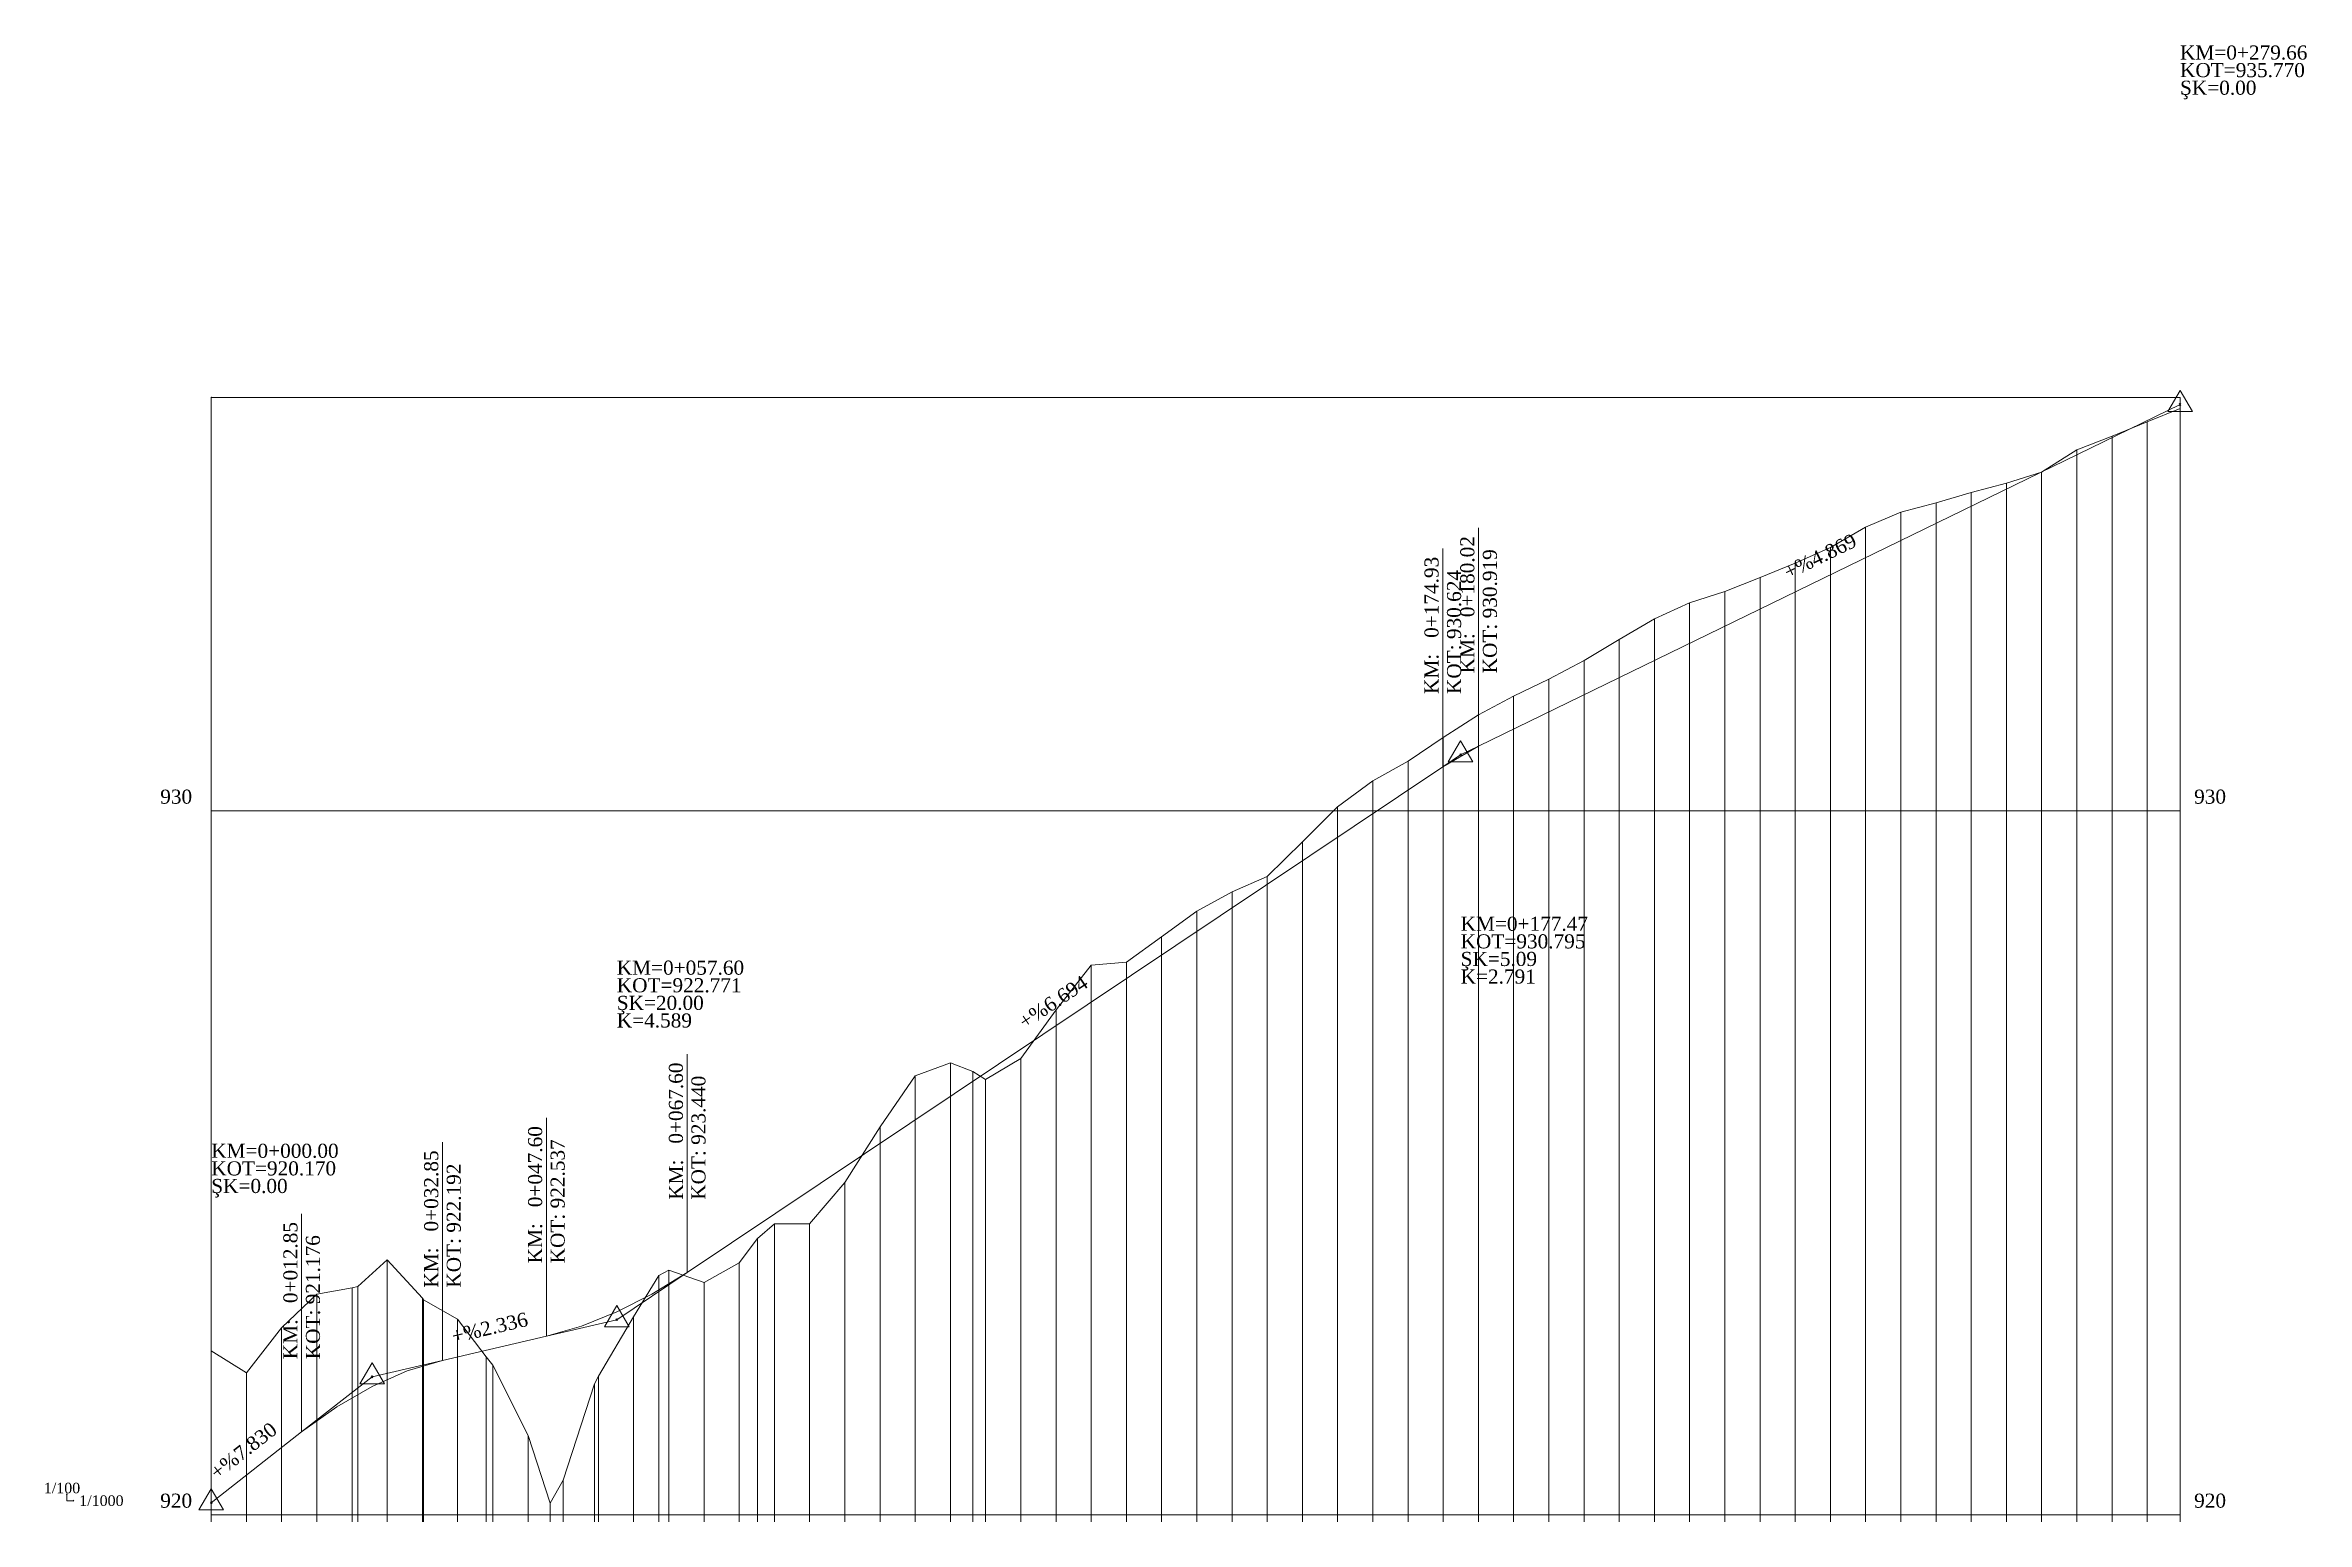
# Model space of a CAD drawing. Header units: metres. Extents: x 478603 to 489313, y 4282657 to 4289463.
# Drawn here: x 484189.8 to 484511.1, y 4286831 to 4287040.7 of the extents above; entities that cross this region are included whole.
import ezdxf

# ---------------------------------------------------------------- set-up
doc = ezdxf.new("R2010")
doc.units = ezdxf.units.M
for name, color, linetype, lineweight in [('PL_SEMBOL', 7, 'Continuous', 0), ('PR_ALINMAN', 1, 'Continuous', 0), ('PR_ENK_EKSEN1', 5, 'Continuous', 0), ('PR_ENK_EKSEN1D', 1, 'Continuous', 0), ('PR_KIYAS', 153, 'Continuous', 0), ('PR_KURP', 2, 'Continuous', 0), ('PR_KURP_TF', 4, 'Continuous', 0), ('PR_KURP_TO', 96, 'Continuous', 0), ('PR_OLCEK', 1, 'Continuous', 0), ('PR_PROFIL', 153, 'Continuous', 0), ('PR_TANJANT', 30, 'Continuous', 0)]:
    doc.layers.add(name, color=color, linetype=linetype, lineweight=lineweight)
doc.styles.get("Standard").update_dxf_attribs({"font": 'times.ttf'})

msp = doc.modelspace()

# ---------------------------------------------------------------- texts
at = {"layer": 'PR_ALINMAN'}
for s, p in [('KM=0+279.66', (484493.08, 4287038.68)), ('KOT=935.770', (484493.08, 4287036.18)), ('ŞK=0.00', (484493.08, 4287033.68)), ('KM=0+177.47', (484390.89, 4286914.93)), ('KOT=930.795', (484390.89, 4286912.43)), ('ŞK=5.09', (484390.89, 4286909.93)), ('KM=0+057.60', (484271.02, 4286908.69)), ('KOT=922.771', (484271.02, 4286906.19)), ('K=2.791', (484390.89, 4286907.43)), ('ŞK=20.00', (484271.02, 4286903.69)), ('K=4.589', (484271.02, 4286901.19)), ('KM=0+000.00', (484213.42, 4286882.68)), ('KOT=920.170', (484213.42, 4286880.18)), ('ŞK=0.00', (484213.42, 4286877.68))]:
    msp.add_text(s, height=2, dxfattribs=at).set_placement(p)
for s, rotation, p in [('+%4.869', 25.9609, (484437.44, 4286964.82)), ('+%6.694', 33.798, (484329, 4286900.91)), ('+%2.336', 13.1463, (484247.83, 4286856.33)), ('+%7.830', 38.0598, (484214.28, 4286836.9))]:
    msp.add_text(s, height=2, rotation=rotation, dxfattribs=at).set_placement(p)
at = {"layer": 'PR_KURP_TF'}
for s, p in [('KM:   0+180.02', (484392.84, 4286951.5)), ('KOT: 930.919', (484396.04, 4286951.5)), ('KM:   0+067.60', (484280.42, 4286876.72)), ('KOT: 923.440', (484283.62, 4286876.72)), ('KM:   0+032.85', (484245.66, 4286864.24)), ('KOT: 922.192', (484248.86, 4286864.24))]:
    msp.add_text(s, height=2, rotation=90, dxfattribs=at).set_placement(p)
at = {"layer": 'PR_KURP_TO'}
for s, p in [('KM:   0+174.93', (484387.75, 4286948.56)), ('KOT: 930.624', (484390.95, 4286948.56)), ('KM:   0+047.60', (484260.42, 4286867.69)), ('KOT: 922.537', (484263.62, 4286867.69)), ('KM:   0+012.85', (484225.66, 4286854.07)), ('KOT: 921.176', (484228.86, 4286854.07))]:
    msp.add_text(s, height=2, rotation=90, dxfattribs=at).set_placement(p)
at = {"layer": 'PR_OLCEK'}
for s, p in [('1/100', (484189.64, 4286835.03)), ('1/1000', (484194.67, 4286833.23))]:
    msp.add_text(s, height=1.5, dxfattribs=at).set_placement(p)
at = {"layer": 'PR_PROFIL'}
for s, p in [('930', (484206.17, 4286932.98)), ('930', (484495.08, 4286932.98)), ('920', (484206.17, 4286832.98)), ('920', (484495.08, 4286832.98))]:
    msp.add_text(s, height=2, dxfattribs=at).set_placement(p)

# ---------------------------------------------------------------- blocks, each defined once
blk = doc.blocks.new('3')
at = {"layer": 'PL_SEMBOL'}
for p, q in [((0, 2), (-1.75, -1)), ((0.125, 0.125), (-0.125, -0.125)), ((-0.125, 0.125), (0.125, -0.125)), ((1.75, -1), (0, 2)), ((-1.75, -1), (1.75, -1))]:
    blk.add_line(p, q, dxfattribs=at)

# ---------------------------------------------------------------- linework, layer by layer
at = {"layer": 'PR_ALINMAN'}
for p, q in [((484393.44, 4286941.17), (484493.08, 4286989.68)), ((484281.02, 4286866.38), (484388.35, 4286938.23)), ((484246.26, 4286853.91), (484261.02, 4286857.35)), ((484213.42, 4286833.68), (484226.26, 4286843.74))]:
    msp.add_line(p, q, dxfattribs=at)
at = {"layer": 'PR_ENK_EKSEN1'}
for p, q in [((484488.42, 4286987.24), (484493.08, 4286989.1)), ((484478.42, 4286983.25), (484483.42, 4286985.18)), ((484483.42, 4286985.18), (484488.42, 4286987.24)), ((484473.42, 4286980.08), (484478.42, 4286983.25)), ((484468.42, 4286978.53), (484473.42, 4286980.08)), ((484453.42, 4286974.41), (484458.42, 4286975.73)), ((484458.42, 4286975.73), (484463.42, 4286977.16)), ((484463.42, 4286977.16), (484468.42, 4286978.53)), ((484448.42, 4286972.27), (484453.42, 4286974.41)), ((484438.42, 4286967.15), (484443.42, 4286969.35)), ((484443.42, 4286969.35), (484448.42, 4286972.27)), ((484433.42, 4286965.11), (484438.42, 4286967.15)), ((484423.42, 4286961.49), (484428.42, 4286963.1)), ((484428.42, 4286963.1), (484433.42, 4286965.11)), ((484418.42, 4286959.24), (484423.42, 4286961.49)), ((484408.42, 4286953.31), (484413.42, 4286956.32)), ((484413.42, 4286956.32), (484418.42, 4286959.24)), ((484403.42, 4286950.65), (484408.42, 4286953.31)), ((484398.42, 4286948.25), (484403.42, 4286950.65)), ((484393.42, 4286945.62), (484398.42, 4286948.25)), ((484388.42, 4286942.39), (484393.42, 4286945.62)), ((484383.42, 4286939.01), (484388.42, 4286942.39)), ((484378.42, 4286936.23), (484383.42, 4286939.01)), ((484373.42, 4286932.53), (484378.42, 4286936.23)), ((484368.42, 4286927.55), (484373.42, 4286932.53)), ((484363.42, 4286922.64), (484368.42, 4286927.55)), ((484358.42, 4286920.44), (484363.42, 4286922.64)), ((484348.42, 4286914.09), (484353.42, 4286917.7)), ((484353.42, 4286917.7), (484358.42, 4286920.44)), ((484343.42, 4286910.48), (484348.42, 4286914.09)), ((484333.42, 4286903.7), (484338.42, 4286910.06)), ((484338.42, 4286910.06), (484343.42, 4286910.48)), ((484328.42, 4286896.79), (484333.42, 4286903.7)), ((484313.42, 4286894.31), (484318.42, 4286896.18)), ((484318.42, 4286896.18), (484321.59, 4286894.93)), ((484323.42, 4286893.8), (484328.42, 4286896.79)), ((484308.42, 4286887.08), (484313.42, 4286894.31)), ((484321.59, 4286894.93), (484323.42, 4286893.8)), ((484303.42, 4286879.18), (484308.42, 4286887.08)), ((484298.42, 4286873.32), (484303.42, 4286879.18)), ((484291.01, 4286871.22), (484293.42, 4286873.28)), ((484293.42, 4286873.28), (484298.42, 4286873.32)), ((484288.42, 4286867.77), (484291.01, 4286871.22)), ((484234.24, 4286864.41), (484238.42, 4286868.21)), ((484238.42, 4286868.21), (484243.42, 4286862.73)), ((484277, 4286865.98), (484278.42, 4286866.71)), ((484278.42, 4286866.71), (484283.42, 4286864.95)), ((484283.42, 4286864.95), (484288.42, 4286867.77)), ((484223.42, 4286858.53), (484228.42, 4286863.32)), ((484228.42, 4286863.32), (484233.42, 4286864.19)), ((484233.42, 4286864.19), (484234.24, 4286864.41)), ((484273.42, 4286860.09), (484277, 4286865.98)), ((484243.42, 4286862.73), (484243.58, 4286862.49)), ((484243.58, 4286862.49), (484248.42, 4286859.75)), ((484268.42, 4286851.67), (484273.42, 4286860.09)), ((484218.42, 4286852.15), (484223.42, 4286858.53)), ((484248.42, 4286859.75), (484252.49, 4286854.42)), ((484213.42, 4286855.28), (484218.42, 4286852.15)), ((484252.49, 4286854.42), (484253.42, 4286853.21)), ((484253.42, 4286853.21), (484258.42, 4286843.25)), ((484263.42, 4286836.89), (484267.87, 4286850.59)), ((484267.87, 4286850.59), (484268.42, 4286851.67)), ((484258.42, 4286843.25), (484261.58, 4286833.62)), ((484261.58, 4286833.62), (484263.42, 4286836.89))]:
    msp.add_line(p, q, dxfattribs=at)
at = {"layer": 'PR_ENK_EKSEN1D'}
for p, q in [((484493.08, 4286830.98), (484493.08, 4286989.1)), ((484483.42, 4286830.98), (484483.42, 4286985.18)), ((484488.42, 4286830.98), (484488.42, 4286987.24)), ((484478.42, 4286830.98), (484478.42, 4286983.25)), ((484473.42, 4286830.98), (484473.42, 4286980.08)), ((484458.42, 4286830.98), (484458.42, 4286975.73)), ((484463.42, 4286830.98), (484463.42, 4286977.16)), ((484468.42, 4286830.98), (484468.42, 4286978.53)), ((484453.42, 4286830.98), (484453.42, 4286974.41)), ((484443.42, 4286830.98), (484443.42, 4286969.35)), ((484448.42, 4286830.98), (484448.42, 4286972.27)), ((484438.42, 4286830.98), (484438.42, 4286967.15)), ((484428.42, 4286830.98), (484428.42, 4286963.1)), ((484433.42, 4286830.98), (484433.42, 4286965.11)), ((484423.42, 4286830.98), (484423.42, 4286961.49)), ((484413.42, 4286830.98), (484413.42, 4286956.32)), ((484418.42, 4286830.98), (484418.42, 4286959.24)), ((484408.42, 4286830.98), (484408.42, 4286953.31)), ((484403.42, 4286830.98), (484403.42, 4286950.65)), ((484398.42, 4286830.98), (484398.42, 4286948.25)), ((484393.42, 4286830.98), (484393.42, 4286945.62)), ((484388.42, 4286830.98), (484388.42, 4286942.39)), ((484383.42, 4286830.98), (484383.42, 4286939.01)), ((484378.42, 4286830.98), (484378.42, 4286936.23)), ((484373.42, 4286830.98), (484373.42, 4286932.53)), ((484368.42, 4286830.98), (484368.42, 4286927.55)), ((484363.42, 4286830.98), (484363.42, 4286922.64)), ((484353.42, 4286830.98), (484353.42, 4286917.7)), ((484358.42, 4286830.98), (484358.42, 4286920.44)), ((484348.42, 4286830.98), (484348.42, 4286914.09)), ((484338.42, 4286830.98), (484338.42, 4286910.06)), ((484343.42, 4286830.98), (484343.42, 4286910.48)), ((484333.42, 4286830.98), (484333.42, 4286903.7)), ((484318.42, 4286830.98), (484318.42, 4286896.18)), ((484328.42, 4286830.98), (484328.42, 4286896.79)), ((484313.42, 4286830.98), (484313.42, 4286894.31)), ((484321.59, 4286830.98), (484321.59, 4286894.93)), ((484323.42, 4286830.98), (484323.42, 4286893.8)), ((484308.42, 4286830.98), (484308.42, 4286887.08)), ((484303.42, 4286830.98), (484303.42, 4286879.18)), ((484293.42, 4286830.98), (484293.42, 4286873.28)), ((484298.42, 4286830.98), (484298.42, 4286873.32)), ((484291.01, 4286830.98), (484291.01, 4286871.22)), ((484238.42, 4286830.98), (484238.42, 4286868.21)), ((484278.42, 4286830.98), (484278.42, 4286866.71)), ((484288.42, 4286830.98), (484288.42, 4286867.77)), ((484228.42, 4286830.98), (484228.42, 4286863.32)), ((484233.42, 4286830.98), (484233.42, 4286864.19)), ((484234.24, 4286830.98), (484234.24, 4286864.41)), ((484277, 4286830.98), (484277, 4286865.98)), ((484283.42, 4286830.98), (484283.42, 4286864.95)), ((484243.42, 4286830.98), (484243.42, 4286862.73)), ((484243.58, 4286830.98), (484243.58, 4286862.49)), ((484273.42, 4286830.98), (484273.42, 4286860.09)), ((484223.42, 4286830.98), (484223.42, 4286858.53)), ((484248.42, 4286830.98), (484248.42, 4286859.75)), ((484213.42, 4286830.98), (484213.42, 4286855.28)), ((484252.49, 4286830.98), (484252.49, 4286854.42)), ((484218.42, 4286830.98), (484218.42, 4286852.15)), ((484253.42, 4286830.98), (484253.42, 4286853.21)), ((484267.87, 4286830.98), (484267.87, 4286850.59)), ((484268.42, 4286830.98), (484268.42, 4286851.67)), ((484258.42, 4286830.98), (484258.42, 4286843.25)), ((484263.42, 4286830.98), (484263.42, 4286836.89)), ((484261.58, 4286830.98), (484261.58, 4286833.62))]:
    msp.add_line(p, q, dxfattribs=at)
at = {"layer": 'PR_KIYAS'}
for p, q in [((484213.42, 4286931.98), (484493.08, 4286931.98)), ((484213.42, 4286831.98), (484493.08, 4286831.98))]:
    msp.add_line(p, q, dxfattribs=at)
at = {"layer": 'PR_KURP'}
for p, q in [((484388.35, 4286938.23), (484393.44, 4286941.17)), ((484276.02, 4286863.31), (484281.02, 4286866.38)), ((484271.02, 4286860.78), (484276.02, 4286863.31)), ((484266.02, 4286858.79), (484271.02, 4286860.78)), ((484261.02, 4286857.35), (484266.02, 4286858.79)), ((484241.26, 4286852.4), (484246.26, 4286853.91)), ((484236.26, 4286850.2), (484241.26, 4286852.4)), ((484226.26, 4286843.74), (484231.26, 4286847.31)), ((484231.26, 4286847.31), (484236.26, 4286850.2))]:
    msp.add_line(p, q, dxfattribs=at)
at = {"layer": 'PR_KURP_TF'}
for p, q in [((484393.44, 4286941.17), (484393.44, 4286972.17)), ((484281.02, 4286866.38), (484281.02, 4286897.38)), ((484246.26, 4286853.91), (484246.26, 4286884.91))]:
    msp.add_line(p, q, dxfattribs=at)
at = {"layer": 'PR_KURP_TO'}
for p, q in [((484388.35, 4286938.23), (484388.35, 4286969.23)), ((484261.02, 4286857.35), (484261.02, 4286888.35)), ((484226.26, 4286843.74), (484226.26, 4286874.74))]:
    msp.add_line(p, q, dxfattribs=at)
at = {"layer": 'PR_OLCEK'}
for p, q in [((484192.87, 4286834.88), (484192.92, 4286834.98)), ((484192.92, 4286833.98), (484192.92, 4286834.98)), ((484192.92, 4286834.98), (484192.97, 4286834.88)), ((484193.92, 4286833.98), (484192.92, 4286833.98)), ((484193.82, 4286834.03), (484193.92, 4286833.98)), ((484193.92, 4286833.98), (484193.82, 4286833.93))]:
    msp.add_line(p, q, dxfattribs=at)
msp.add_point((484213.42, 4286990.68, 935.87), dxfattribs=at)
at = {"layer": 'PR_PROFIL'}
for p, q in [((484213.42, 4286830.98), (484213.42, 4286990.68)), ((484213.42, 4286990.68), (484493.08, 4286990.68)), ((484493.08, 4286830.98), (484493.08, 4286990.68))]:
    msp.add_line(p, q, dxfattribs=at)
at = {"layer": 'PR_TANJANT'}
for p, q in [((484390.89, 4286939.93), (484393.44, 4286941.17)), ((484388.35, 4286938.23), (484390.89, 4286939.93)), ((484271.02, 4286859.69), (484281.02, 4286866.38)), ((484261.02, 4286857.35), (484271.02, 4286859.69)), ((484236.26, 4286851.57), (484246.26, 4286853.91)), ((484226.26, 4286843.74), (484236.26, 4286851.57))]:
    msp.add_line(p, q, dxfattribs=at)

# ---------------------------------------------------------------- block references
at = {"layer": 'PR_ALINMAN'}
for p in [(484493.08, 4286989.68), (484390.89, 4286939.93), (484271.02, 4286859.69), (484236.26, 4286851.57), (484213.42, 4286833.68)]:
    msp.add_blockref('3', p, dxfattribs=at)

msp.set_redraw_order([(e.dxf.handle, doc.entitydb.next_handle()) for e in msp.query("TEXT MTEXT ATTDEF DIMENSION ARC_DIMENSION")])  # texts and dimensions are drawn at this point

doc.saveas('drawing.dxf')
